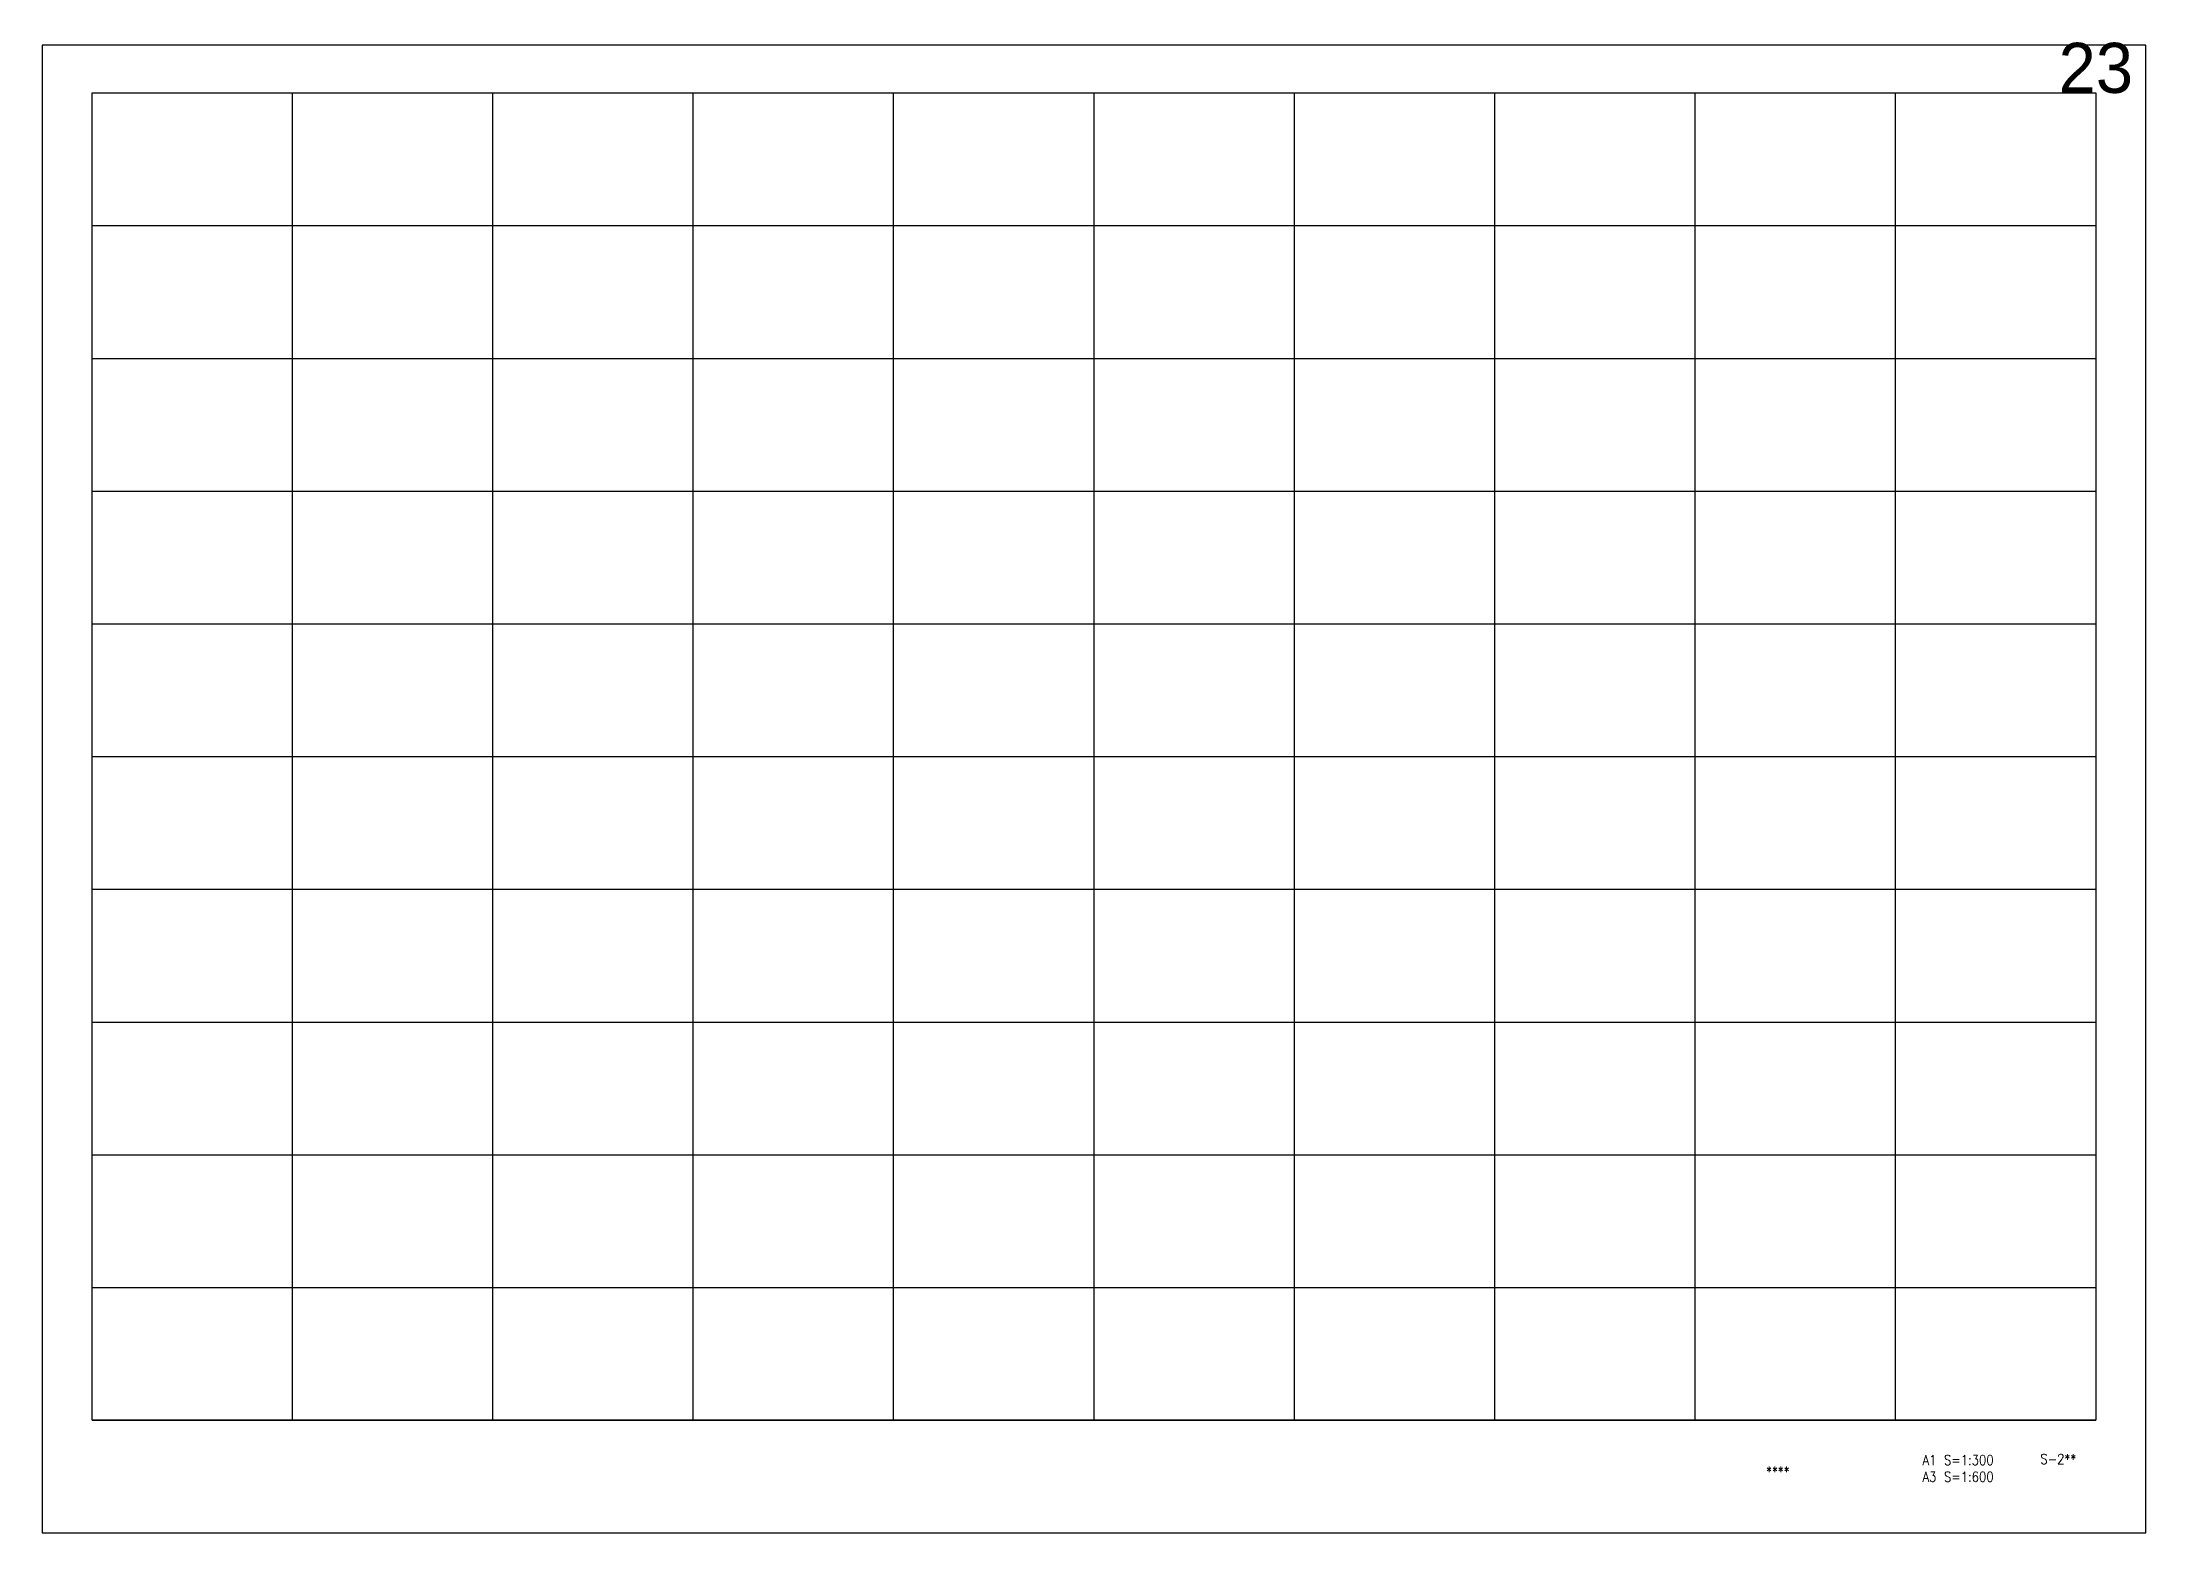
# Model space of a CAD drawing. Extents: x -102655 to 1332000, y -2014200 to 210463.
# Drawn here: x 720000 to 972000, y -586200 to -407611 of the extents above; entities that cross this region are included whole.
import ezdxf
from ezdxf.enums import TextEntityAlignment as Align

# ---------------------------------------------------------------- set-up
doc = ezdxf.new("R2010")
doc.units = 0
doc.header["$MEASUREMENT"] = 0
doc.layers.add('99_レイアウト枠', color=251, linetype='CONTINUOUS', plot=False)
doc.layers.add('99_頁番号', color=6, linetype='CONTINUOUS')
doc.styles.add('DRACAD', font='txt', dxfattribs={"width": 0.85, "bigfont": 'extfont2'})
doc.styles.get("Standard").update_dxf_attribs({"font": 'Osaka.ttc'})

msp = doc.modelspace()

# ---------------------------------------------------------------- texts
at = {"layer": '99_レイアウト枠'}
msp.add_text('23', height=6000, dxfattribs=at).set_placement((965999.99989, -413700), align=Align.CENTER)
at = {"layer": '99_頁番号', "char_height": 1200, "attachment_point": 5, "style": 'DRACAD'}
for s, insert in [('A1 S=1:300^JA3 S=1:600', (949499.99989, -578472.95597)), ('{S-2**}', (961499.99989, -577350)), ('{  ****  }', (926999.99989, -578850))]:
    msp.add_mtext(s, dxfattribs=dict(at, insert=insert))

# ---------------------------------------------------------------- linework, layer by layer
at = {"layer": '99_レイアウト枠'}
for p, q in [((726000, -572700), (726000, -413700)), ((750000, -572700), (750000, -413700)), ((774000, -572700), (774000, -413700)), ((798000, -572700), (798000, -413700)), ((822000, -572700), (822000, -413700)), ((846000, -572700), (846000, -413700)), ((869999.99994, -572700), (869999.99994, -413700)), ((893999.99994, -572700), (893999.99994, -413700)), ((917999.99994, -572700), (917999.99994, -413700)), ((941999.99994, -572700), (941999.99994, -413700)), ((726000, -429600), (965999.99989, -429600)), ((726000, -445500), (965999.99989, -445500)), ((726000, -461400), (965999.99989, -461400)), ((726000, -477300), (965999.99989, -477300)), ((726000, -493200), (965999.99989, -493200)), ((726000, -509100), (965999.99989, -509100)), ((726000, -525000), (965999.99989, -525000)), ((726000, -540900), (965999.99989, -540900)), ((726000, -556800), (965999.99989, -556800)), ((726000, -572700), (965999.99989, -572700))]:
    msp.add_line(p, q, dxfattribs=at)
for points in [[(720000, -586200), (972000, -586200), (972000, -408000), (720000, -408000)], [(726000, -413700), (965999.99989, -413700), (965999.99989, -572700), (726000, -572700)]]:
    msp.add_lwpolyline(points, close=True, dxfattribs=at)

msp.set_redraw_order([(e.dxf.handle, doc.entitydb.next_handle()) for e in msp.query("TEXT MTEXT ATTDEF DIMENSION ARC_DIMENSION")])  # texts and dimensions are drawn at this point

doc.saveas('drawing.dxf')
